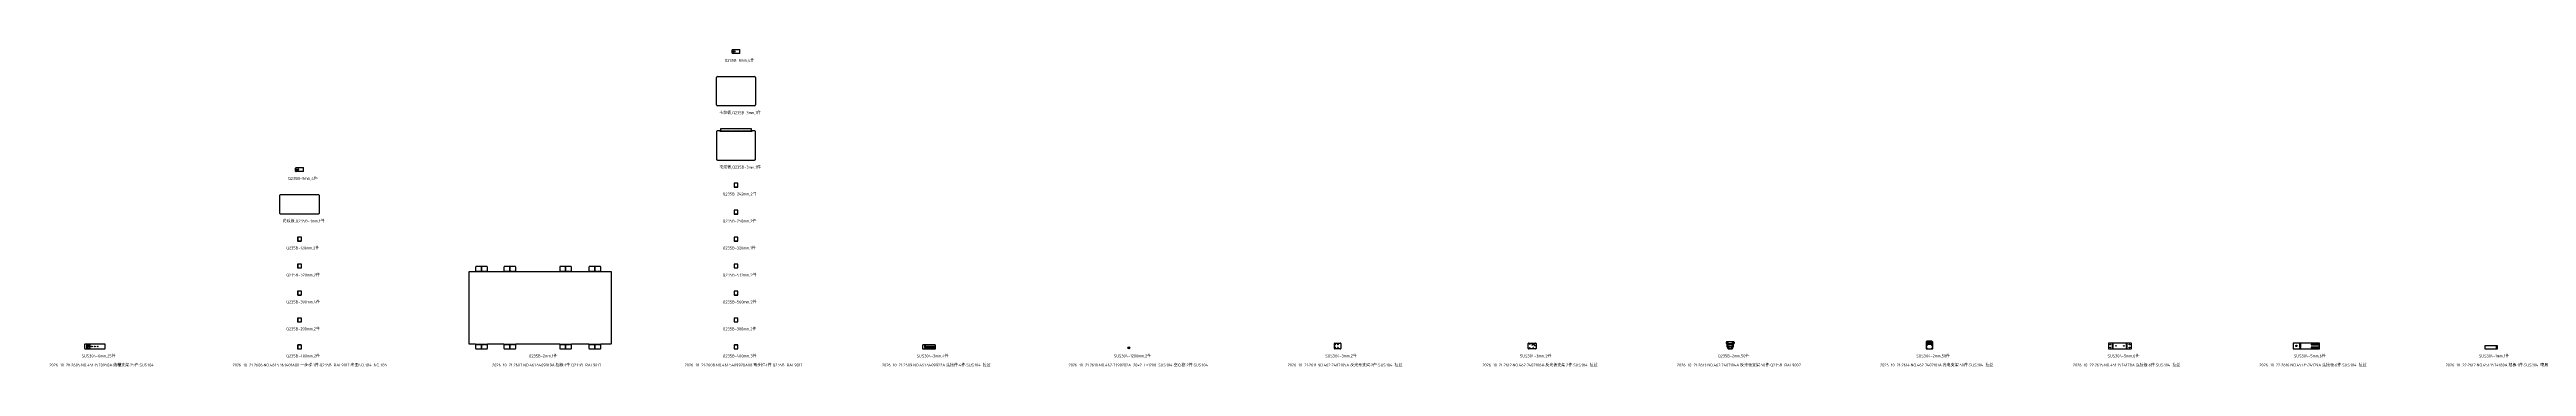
# Model space of a CAD drawing. Header units: inches. Extents: x -1146 to 24205, y 26431 to 29677.
import ezdxf

# ---------------------------------------------------------------- set-up
doc = ezdxf.new("R2010")
doc.units = ezdxf.units.IN
doc.header["$LTSCALE"] = 0.194989
doc.linetypes.add('CENTER', pattern=[50.8, 31.75, -6.35, 6.35, -6.35])
doc.layers.add('可见 (ISO)', color=7, linetype='Continuous', lineweight=25)
doc.layers.add('折弯线', color=1, linetype='CENTER')
doc.styles.add('Z-English', font='gbenor.shx', dxfattribs={"height": 10, "bigfont": 'hztxt.shx'})

msp = doc.modelspace()

# ---------------------------------------------------------------- linework, layer by layer
at = {"layer": '可见 (ISO)'}
for p, q in [((5840, 29642), (5840, 29672)), ((5845, 29677), (5920, 29677)), ((5853, 29662), (5867, 29662)), ((5920, 29637), (5920, 29677)), ((5920, 29637), (5845, 29637)), ((5867, 29652), (5853, 29652)), ((5680, 29111), (5680, 29391)), ((5690, 29401), (6070, 29401)), ((6080, 29391), (6080, 29111)), ((6070, 29101), (5690, 29101)), ((1372, 28433), (1372, 28463)), ((1377, 28468), (1452, 28468)), ((1452, 28428), (1377, 28428)), ((1385, 28453), (1399, 28453)), ((1399, 28443), (1385, 28443)), ((1452, 28428), (1452, 28468)), ((1212, 27997), (1212, 28187)), ((1217, 28192), (1607, 28192)), ((1612, 28187), (1612, 27997)), ((1607, 27992), (1217, 27992)), ((12005, 26616), (12005, 26666)), ((12010, 26671), (12065, 26671)), ((12070, 26666), (12070, 26616)), ((13989, 26616), (13989, 26666)), ((13994, 26671), (14064, 26671)), ((14069, 26666), (14069, 26616)), ((12065, 26611), (12010, 26611)), ((14064, 26611), (13994, 26611))]:
    msp.add_line(p, q, dxfattribs=at)
for points in [[(5680, 28555, 0.414214), (5690, 28545), (6070, 28545, 0.414214), (6080, 28555), (6080, 28835, 0.414214), (6070, 28845), (6043, 28845), (6043, 28837), (6040, 28837), (6040, 28865), (5720, 28865), (5720, 28837), (5717, 28837), (5717, 28845), (5690, 28845, 0.414214), (5680, 28835)], [(5860, 28271, 0.414214), (5863, 28268), (5898, 28268, 0.414214), (5900, 28271), (5900, 28306, 0.414214), (5898, 28308), (5863, 28308, 0.414214), (5860, 28306)], [(5862, 28271, 0.414214), (5863, 28270), (5898, 28270, 0.414214), (5899, 28271), (5899, 28306, 0.414214), (5898, 28307), (5863, 28307, 0.414214), (5862, 28306)], [(5860, 27994, 0.414214), (5863, 27992), (5898, 27992, 0.414214), (5900, 27994), (5900, 28030, 0.414214), (5898, 28032), (5863, 28032, 0.414214), (5860, 28030)], [(5862, 27994, 0.414214), (5863, 27994), (5898, 27994, 0.414214), (5899, 27994), (5899, 28030, 0.414214), (5898, 28031), (5863, 28031, 0.414214), (5862, 28030)], [(1392, 27718, 0.414214), (1395, 27716), (1430, 27716, 0.414214), (1432, 27718), (1432, 27754, 0.414214), (1430, 27756), (1395, 27756, 0.414214), (1392, 27754)], [(1394, 27718, 0.414214), (1395, 27717), (1430, 27717, 0.414214), (1431, 27718), (1431, 27754, 0.414214), (1430, 27754), (1395, 27754, 0.414214), (1394, 27754)], [(5860, 27718, 0.414214), (5863, 27716), (5898, 27716, 0.414214), (5900, 27718), (5900, 27754, 0.414214), (5898, 27756), (5863, 27756, 0.414214), (5860, 27754)], [(5862, 27718, 0.414214), (5863, 27717), (5898, 27717, 0.414214), (5899, 27718), (5899, 27754, 0.414214), (5898, 27754), (5863, 27754, 0.414214), (5862, 27754)], [(1392, 27442, 0.414214), (1395, 27440), (1430, 27440, 0.414214), (1432, 27442), (1432, 27477, 0.414214), (1430, 27480), (1395, 27480, 0.414214), (1392, 27477)], [(1394, 27442, 0.414214), (1395, 27441), (1430, 27441, 0.414214), (1431, 27442), (1431, 27477, 0.414214), (1430, 27478), (1395, 27478, 0.414214), (1394, 27477)], [(3145, 26667, 0.414214), (3150, 26662), (3215, 26662), (3215, 26616, 0.414214), (3220, 26611), (3330, 26611, 0.414214), (3335, 26616), (3335, 26662), (3505, 26662), (3505, 26616, 0.414214), (3510, 26611), (3620, 26611, 0.414214), (3625, 26616), (3625, 26662), (4075, 26662), (4075, 26616, 0.414214), (4080, 26611), (4190, 26611, 0.414214), (4195, 26616), (4195, 26662), (4375, 26662), (4375, 26616, 0.414214), (4380, 26611), (4490, 26611, 0.414214), (4495, 26616), (4495, 26662), (4600, 26662, 0.414214), (4605, 26667), (4605, 27397, 0.414214), (4600, 27402), (4495, 27402), (4495, 27449, 0.414214), (4490, 27454), (4380, 27454, 0.414214), (4375, 27449), (4375, 27402), (4195, 27402), (4195, 27449, 0.414214), (4190, 27454), (4080, 27454, 0.414214), (4075, 27449), (4075, 27402), (3625, 27402), (3625, 27449, 0.414214), (3620, 27454), (3510, 27454, 0.414214), (3505, 27449), (3505, 27402), (3335, 27402), (3335, 27449, 0.414214), (3330, 27454), (3220, 27454, 0.414214), (3215, 27449), (3215, 27402), (3150, 27402, 0.414214), (3145, 27397)], [(3279, 27416), (3279, 27446, 1), (3272, 27446), (3272, 27416, 1)], [(3569, 27416), (3569, 27446, 1), (3562, 27446), (3562, 27416, 1)], [(4139, 27416), (4139, 27446, 1), (4132, 27446), (4132, 27416, 1)], [(4439, 27416), (4439, 27446, 1), (4432, 27446), (4432, 27416, 1)], [(5860, 27442, 0.414214), (5863, 27440), (5898, 27440, 0.414214), (5900, 27442), (5900, 27477, 0.414214), (5898, 27480), (5863, 27480, 0.414214), (5860, 27477)], [(5862, 27442, 0.414214), (5863, 27441), (5898, 27441, 0.414214), (5899, 27442), (5899, 27477, 0.414214), (5898, 27478), (5863, 27478, 0.414214), (5862, 27477)], [(1392, 27166, 0.414214), (1395, 27163), (1430, 27163, 0.414214), (1432, 27166), (1432, 27201, 0.414214), (1430, 27203), (1395, 27203, 0.414214), (1392, 27201)], [(1394, 27166, 0.414214), (1395, 27165), (1430, 27165, 0.414214), (1431, 27166), (1431, 27201, 0.414214), (1430, 27202), (1395, 27202, 0.414214), (1394, 27201)], [(5860, 27166, 0.414214), (5863, 27163), (5898, 27163, 0.414214), (5900, 27166), (5900, 27201, 0.414214), (5898, 27203), (5863, 27203, 0.414214), (5860, 27201)], [(5862, 27166, 0.414214), (5863, 27165), (5898, 27165, 0.414214), (5899, 27166), (5899, 27201, 0.414214), (5898, 27202), (5863, 27202, 0.414214), (5862, 27201)], [(1392, 26889, 0.414214), (1395, 26887), (1430, 26887, 0.414214), (1432, 26889), (1432, 26925, 0.414214), (1430, 26927), (1395, 26927, 0.414214), (1392, 26925)], [(1394, 26889, 0.414214), (1395, 26888), (1430, 26888, 0.414214), (1431, 26889), (1431, 26925, 0.414214), (1430, 26926), (1395, 26926, 0.414214), (1394, 26925)], [(5860, 26889, 0.414214), (5863, 26887), (5898, 26887, 0.414214), (5900, 26889), (5900, 26925, 0.414214), (5898, 26927), (5863, 26927, 0.414214), (5860, 26925)], [(5862, 26889, 0.414214), (5863, 26888), (5898, 26888, 0.414214), (5899, 26889), (5899, 26925, 0.414214), (5898, 26926), (5863, 26926, 0.414214), (5862, 26925)], [(-787, 26616, 0.414214), (-782, 26611), (-583, 26611, 0.414214), (-578, 26616), (-578, 26656, 0.414214), (-583, 26661), (-782, 26661, 0.414214), (-787, 26656)], [(-759, 26621), (-759, 26651, 1), (-767, 26651), (-767, 26621, 1)], [(1392, 26613, 0.414214), (1395, 26611), (1430, 26611, 0.414214), (1432, 26613), (1432, 26648, 0.414214), (1430, 26651), (1395, 26651, 0.414214), (1392, 26648)], [(1394, 26613, 0.414214), (1395, 26612), (1430, 26612, 0.414214), (1431, 26613), (1431, 26648, 0.414214), (1430, 26649), (1395, 26649, 0.414214), (1394, 26648)], [(3272, 26649), (3272, 26619, 1), (3279, 26619), (3279, 26649, 1)], [(3562, 26649), (3562, 26619, 1), (3569, 26619), (3569, 26649, 1)], [(4132, 26649), (4132, 26619, 1), (4139, 26619), (4139, 26649, 1)], [(4432, 26649), (4432, 26619, 1), (4439, 26619), (4439, 26649, 1)], [(5860, 26613, 0.414214), (5863, 26611), (5898, 26611, 0.414214), (5900, 26613), (5900, 26648, 0.414214), (5898, 26651), (5863, 26651, 0.414214), (5860, 26648)], [(5862, 26613, 0.414214), (5863, 26612), (5898, 26612, 0.414214), (5899, 26613), (5899, 26648, 0.414214), (5898, 26649), (5863, 26649, 0.414214), (5862, 26648)], [(7788, 26616, 0.414214), (7793, 26611), (7918, 26611, 0.414214), (7923, 26616), (7923, 26646, 0.414214), (7918, 26651), (7793, 26651, 0.414214), (7788, 26646)], [(7828, 26625), (7908, 26625, 1), (7908, 26636), (7828, 26636, 1)], [(16034, 26613, 0.268016), (16038, 26611), (16073, 26611, 0.268016), (16077, 26613), (16090, 26636, 0.131589), (16090, 26638), (16090, 26666), (16093, 26666, 0.414214), (16098, 26671), (16098, 26677, 0.414214), (16093, 26682), (16018, 26682, 0.414214), (16013, 26677), (16013, 26671, 0.414214), (16018, 26666), (16020, 26666), (16020, 26638, 0.131589), (16021, 26636)], [(16022, 26670), (16032, 26670, 1), (16032, 26677), (16022, 26677, 1)], [(16030, 26637), (16080, 26637), (16080, 26651, 0.414214), (16078, 26653), (16032, 26653, 0.414214), (16030, 26651)], [(16045, 26634, 0.414214), (16045, 26613, 1), (16048, 26616, -0.414214), (16048, 26631, 1)], [(16066, 26613, 0.414214), (16066, 26634, 1), (16063, 26631, -0.414214), (16063, 26616, 1)], [(16079, 26670), (16089, 26670, 1), (16089, 26677), (16079, 26677, 1)], [(18061, 26616, 0.414214), (18066, 26611), (18124, 26611, 0.414214), (18129, 26616), (18129, 26679, 0.198912), (18127, 26682), (18120, 26689, 0.198912), (18117, 26691), (18073, 26691, 0.198912), (18069, 26689), (18062, 26682, 0.198912), (18061, 26679)], [(18066, 26646), (18071, 26646, 1), (18071, 26651), (18066, 26651, 1)], [(18072, 26671), (18117, 26671, 1), (18117, 26680), (18072, 26680, 1)], [(18118, 26646), (18123, 26646, 1), (18123, 26651), (18118, 26651, 1)], [(19926, 26616, 0.414214), (19931, 26611), (20157, 26611, 0.414214), (20162, 26616), (20162, 26666, 0.414214), (20157, 26671), (19931, 26671, 0.414214), (19926, 26666)], [(21816, 26616, 0.414214), (21821, 26611), (22082, 26611, 0.414214), (22087, 26616), (22087, 26666, 0.414214), (22082, 26671), (21821, 26671, 0.414214), (21816, 26666)], [(22006, 26651), (22076, 26651, 1), (22076, 26660), (22006, 26660, 1)], [(22006, 26621), (22076, 26621, 1), (22076, 26630), (22006, 26630, 1)], [(23779, 26613, 0.414214), (23781, 26611), (23908, 26611, 0.414214), (23910, 26613), (23910, 26639, 0.414214), (23908, 26641), (23781, 26641, 0.414214), (23779, 26639)], [(18066, 26612), (18071, 26612, 1), (18071, 26617), (18066, 26617, 1)], [(18118, 26612), (18123, 26612, 1), (18123, 26617), (18118, 26617, 1)]]:
    msp.add_lwpolyline(points, format="xyb", close=True, dxfattribs=at)
for centre, radius in [((-713, 26636), 3.32), ((-683, 26636), 3.32), ((-653, 26636), 3.32), ((9901, 26621), 10), ((9901, 26621), 8), ((12015, 26655), 2.75), ((12015, 26627), 2.75), ((12040, 26656), 2.25), ((12040, 26626), 2.25), ((14004, 26661), 3.25), ((14004, 26621), 3.25), ((14039, 26628), 1.75), ((19946, 26656), 3.32), ((19946, 26626), 3.32), ((20004, 26641), 3.32), ((20084, 26641), 3.32), ((20142, 26656), 3.32), ((20142, 26626), 3.32), ((21851, 26641), 7)]:
    msp.add_circle(centre, radius, dxfattribs=at)
for centre, radius, start, end in [((5845, 29672), 5, 90, 180), ((5853, 29657), 5, 90, -90), ((5867, 29657), 5, -90, 90), ((5845, 29642), 5, 180, -90), ((5690, 29391), 10, 90, 180), ((6070, 29391), 10, 0, 90), ((5690, 29111), 10, 180, -90), ((6070, 29111), 10, -90, 0), ((1377, 28463), 5, 90, 180), ((1377, 28433), 5, 180, -90), ((1385, 28448), 5, 90, -90), ((1399, 28448), 5, -90, 90), ((1217, 28187), 5, 90, 180), ((1607, 28187), 5, 0, 90), ((1217, 27997), 5, 180, -90), ((1607, 27997), 5, -90, 0), ((12010, 26666), 5, 90, 180), ((12065, 26666), 5, 0, 90), ((13994, 26666), 5, 90, 180), ((14026, 26650), 1.75, 120, -60), ((14039, 26628), 27.1, 40, 120), ((14039, 26628), 23.6, 40, 120), ((14058, 26644), 1.75, -140, 40), ((14064, 26666), 5, 0, 90), ((12010, 26616), 5, 180, -90), ((12065, 26616), 5, -90, 0), ((13994, 26616), 5, 180, -90), ((14064, 26616), 5, -90, 0)]:
    msp.add_arc(centre, radius, start, end, dxfattribs=at)
at = {"layer": '折弯线', "color": 5, "linetype": 'CENTER'}
for points in [[(5720, 28845), (6040, 28845)], [(5720, 28840), (6040, 28840)], [(3215, 27407), (3335, 27407)], [(3215, 27404), (3335, 27404)], [(3505, 27407), (3625, 27407)], [(3505, 27404), (3625, 27404)], [(4075, 27407), (4195, 27407)], [(4075, 27404), (4195, 27404)], [(4375, 27407), (4495, 27407)], [(4375, 27404), (4495, 27404)], [(-743, 26611), (-743, 26661)], [(-732, 26611), (-732, 26661)], [(3215, 26661), (3335, 26661)], [(3215, 26657), (3335, 26657)], [(3505, 26661), (3625, 26661)], [(3505, 26657), (3625, 26657)], [(4075, 26661), (4195, 26661)], [(4075, 26657), (4195, 26657)], [(4375, 26661), (4495, 26661)], [(4375, 26657), (4495, 26657)], [(7813, 26611), (7813, 26651)], [(7818, 26611), (7818, 26651)], [(16020, 26665), (16090, 26665)], [(16020, 26662), (16090, 26662)], [(16020, 26641), (16030, 26641)], [(16020, 26637), (16030, 26637)], [(16080, 26641), (16090, 26641)], [(16080, 26637), (16090, 26637)], [(18061, 26662), (18129, 26662)], [(18061, 26659), (18129, 26659)], [(19967, 26611), (19967, 26671)], [(19976, 26611), (19976, 26671)], [(20112, 26611), (20112, 26671)], [(20120, 26611), (20120, 26671)], [(21887, 26611), (21887, 26671)], [(21896, 26611), (21896, 26671)], [(23898, 26611), (23898, 26641)], [(23899, 26611), (23899, 26641)]]:
    msp.add_lwpolyline(points, dxfattribs=at)
at = {"layer": '折弯线', "color": 1, "linetype": 'CENTER', "ltscale": 0.5}
for points in [[(5720, 28842), (6040, 28842)], [(3215, 27405), (3335, 27405)], [(3505, 27405), (3625, 27405)], [(4075, 27405), (4195, 27405)], [(4375, 27405), (4495, 27405)], [(-737, 26611), (-737, 26661)], [(3215, 26659), (3335, 26659)], [(3505, 26659), (3625, 26659)], [(4075, 26659), (4195, 26659)], [(4375, 26659), (4495, 26659)], [(7816, 26611), (7816, 26651)], [(16020, 26663), (16090, 26663)], [(16020, 26639), (16030, 26639)], [(16080, 26639), (16090, 26639)], [(18061, 26660), (18129, 26660)], [(19971, 26611), (19971, 26671)], [(20116, 26611), (20116, 26671)], [(21892, 26611), (21892, 26671)], [(23898, 26611), (23898, 26641)]]:
    msp.add_lwpolyline(points, dxfattribs=at)

# ---------------------------------------------------------------- texts
at = {"color": 3, "style": 'Z-English'}
for s, p in [('Q235B-8mm,4件', (5763, 29551)), ('花纹板,Q235B-3mm,1件', (5709, 29015)), ('花纹板,Q235B-3mm,1件', (5709, 28458)), ('Q235B-8mm,4件', (1295, 28342)), ('Q235B-242mm,2件', (5744, 28182)), ('花纹板,Q235B-3mm,1件', (1241, 27906)), ('Q235B-250mm,2件', (5744, 27906)), ('Q235B-120mm,2件', (1277, 27630)), ('Q235B-320mm,1件', (5744, 27630)), ('Q235B-320mm,2件', (1277, 27353)), ('Q235B-532mm,2件', (5744, 27353)), ('Q235B-300mm,4件', (1277, 27077)), ('Q235B-560mm,2件', (5744, 27077)), ('Q235B-200mm,2件', (1277, 26801)), ('Q235B-300mm,2件', (5744, 26801)), ('SUS304-6mm,25件', (-818, 26524)), ('Q235B-400mm,2件', (1277, 26524)), ('Q235B-2mm,1件', (3758, 26524)), ('Q235B-400mm,3件', (5744, 26524)), ('SUS304-3mm,4件', (7729, 26524)), ('SUS304-1200mm,2件', (9746, 26524)), ('SUS304-3mm,2件', (11910, 26524)), ('SUS304-3mm,2件', (13902, 26524)), ('Q235B-2mm,50件', (15929, 26524)), ('SUS304-2mm,50件', (17959, 26524)), ('SUS304-5mm,6件', (19917, 26524)), ('SUS304-5mm,6件', (21825, 26524)), ('SUS304-1mm,1件', (23718, 26524))]:
    msp.add_text(s, height=30, dxfattribs=at).set_placement(p)
at = {"color": 2, "style": 'Z-English'}
for s, p in [('2026-10-20·2605·NO.451·1570950A·线槽支架·25件·SUS304', (-1148, 26431)), ('2026-10-21·2606·NO.461·5363401A00·一步梯·1件·Q235B-RAL9017·老图NO.384-NO.385', (727, 26431)), ('2026-10-21·2607·NO.461·5409919A·挡板·1件·Q235B-RAL9017', (3384, 26431)), ('2026-10-21·2608·NO.461·5409920A00·两步梯·1件·Q235B-RAL9017', (5355, 26431)), ('2026-10-21·2609·NO.461·5409922A·连接件·4件·SUS304-拉丝', (7375, 26431)), ('2026-10-21·2610·NO.462·7390202A-20×2-L=1200-SUS304·空心管·2件·SUS304', (9283, 26431)), ('2026-10-21·2611·NO.462·7407105A·反光板支架·2件·SUS304-拉丝', (11526, 26431)), ('2026-10-21·2612·NO.462·7407106A·反光板支架·2件·SUS304-拉丝', (13518, 26431)), ('2026-10-21·2613·NO.462·7407104A·反光板支架·50件·Q235B-RAL9007', (15510, 26431)), ('2026-10-21·2614·NO.462·7407101A·光电支架·50件·SUS304-拉丝', (17590, 26431)), ('2026-10-22·2615·NO.451·1574178A·连接板·6件·SUS304-拉丝', (19563, 26431)), ('2026-10-22·2616·NO.451·1574179A·连接板·6件·SUS304-拉丝', (21471, 26431)), ('2026-10-22·2617·NO.451·1574180A·挡板·1件·SUS304-喷黑', (23379, 26431))]:
    msp.add_text(s, height=30, dxfattribs=at).set_placement(p)

doc.saveas('drawing.dxf')
